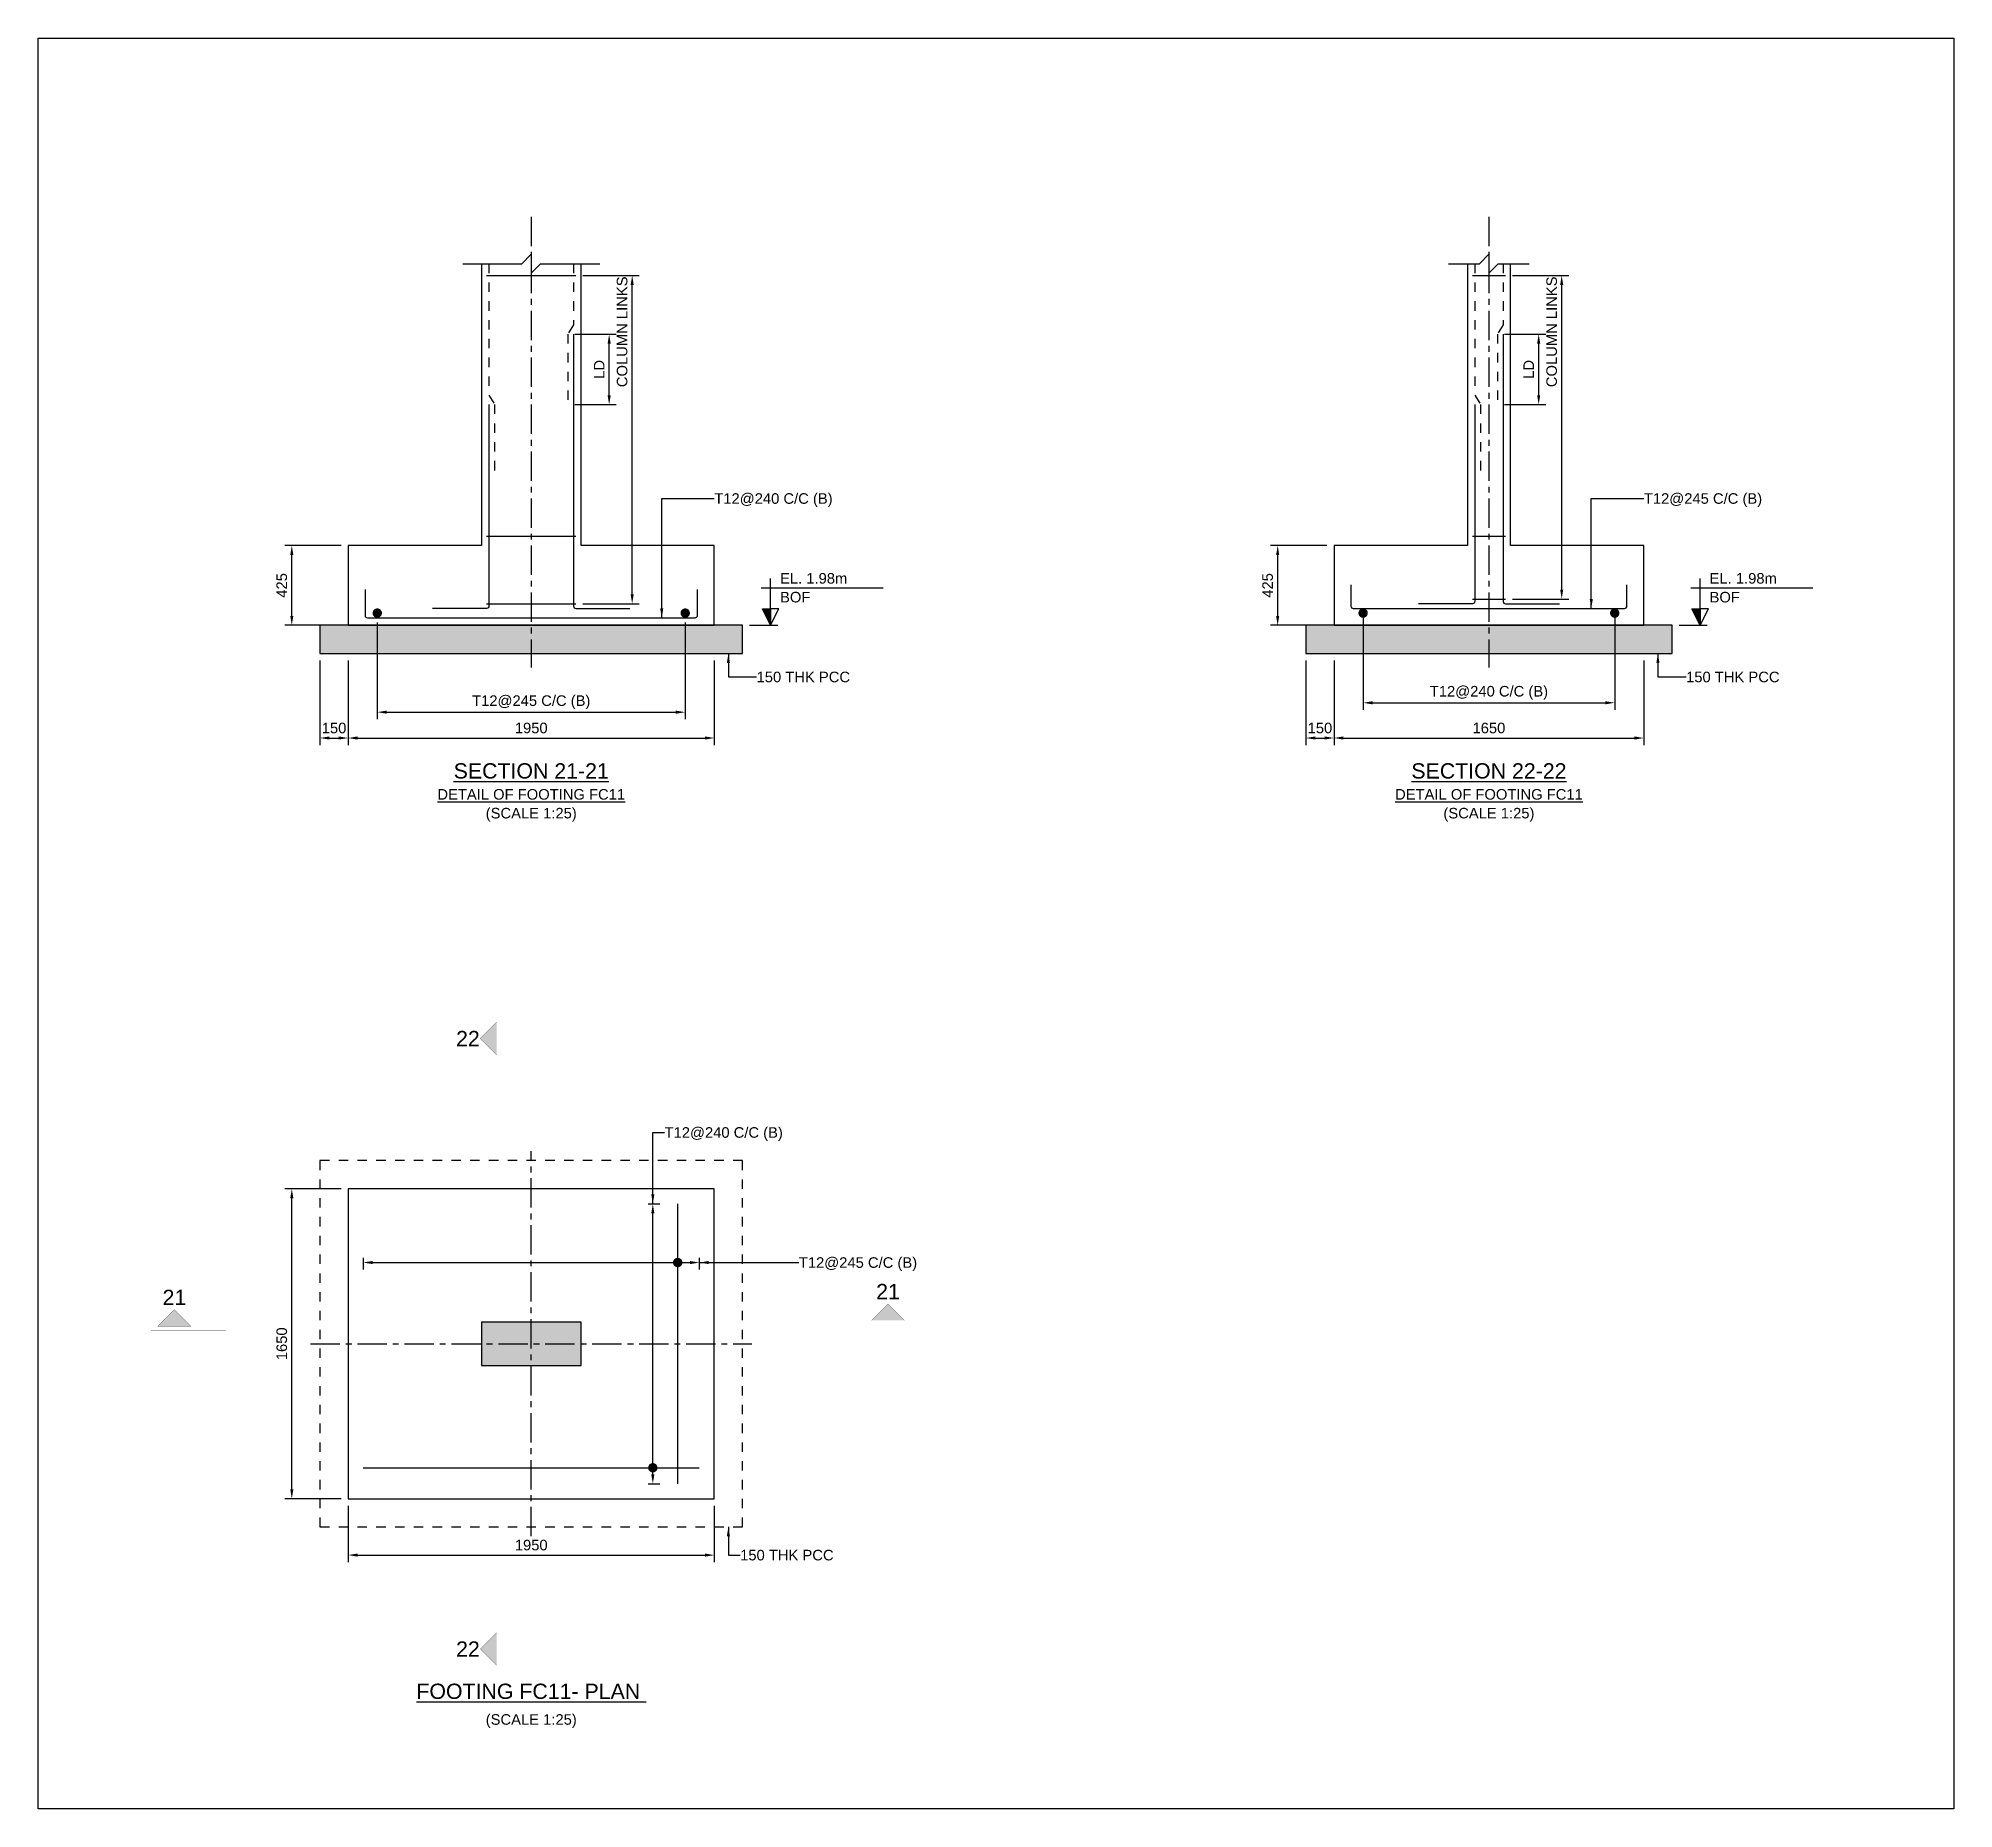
# Model space of a CAD drawing. Header units: inches. Extents: x -5500 to 172521, y -181100 to 5500.
# Drawn here: x 78921 to 119721, y -180800 to -143100 of the extents above; entities that cross this region are included whole.
import ezdxf
from ezdxf.enums import TextEntityAlignment as Align

# ---------------------------------------------------------------- set-up
doc = ezdxf.new("R2010")
doc.units = ezdxf.units.IN
doc.header["$LTSCALE"] = 1000
doc.header["$MEASUREMENT"] = 0
doc.linetypes.add('Cline', pattern=[1, 0.625, -0.125, 0.125, -0.125])
doc.linetypes.add('Dashed', pattern=[0.6, 0.2, -0.2, 0.2])
for name, color, linetype in [('Center Line', 1, 'Continuous'), ('Column', 2, 'Continuous'), ('Concrete Line', 2, 'Continuous'), ('Dim', 31, 'Continuous'), ('Footing', 4, 'Continuous'), ('Labels', 4, 'Continuous'), ('PCC', 5, 'Continuous'), ('Reinforcement', 4, 'Continuous'), ('Section Mark', 5, 'Continuous'), ('Solid', 25, 'Continuous'), ('Text', 31, 'Continuous')]:
    doc.layers.add(name, color=color, linetype=linetype)
doc.styles.add('SC-FTG1', font='SansSerif')
doc.styles.add('SC-FTG2', font='SansSerif')
doc.dimstyles.new('RccFooting', dxfattribs={"dimtxt": 225, "dimasz": 200, "dimexe": 150, "dimexo": 150, "dimgap": 100, "dimtad": 1, "dimtoh": 1, "dimdec": 4, "dimlfac": 0.25, "dimzin": 0, "dimdsep": 46, "dimtxsty": 'SC-FTG2', "dimcen": 0.09, "dimclrd": 8, "dimclre": 8, "dimclrt": 31, "dimadec": 0, "dimazin": 0, "dimtfac": 1, "dimtdec": 0, "dimtix": 1, "dimtofl": 0, "dimtmove": 0, "dimatfit": 3, "dimfxl": 1, "dimtolj": 1, "dimtzin": 0, "dimarcsym": 0})

msp = doc.modelspace()

# ---------------------------------------------------------------- texts
at = {"layer": 'Dim', "style": 'SC-FTG2'}
for s, p in [('T12@240 C/C (B)', (93321, -152900)), ('T12@245 C/C (B)', (113121, -152900)), ('150 THK PCC', (94221, -156700)), ('150 THK PCC', (114021, -156700)), ('150 THK PCC', (93871, -175400))]:
    msp.add_text(s, height=225, dxfattribs=at).set_placement(p, align=Align.MIDDLE_LEFT)
at = {"layer": 'Labels', "style": 'SC-FTG1'}
for s, p in [('%%USECTION 21-21', (89421, -158700)), ('%%USECTION 22-22', (109821, -158700)), ('%%uFOOTING FC11- PLAN ', (89421, -178300))]:
    msp.add_text(s, height=325, dxfattribs=at).set_placement(p, align=Align.MIDDLE_CENTER)
at = {"layer": 'Section Mark', "style": 'SC-FTG1'}
for s, p in [('22', (88072.5, -164400)), ('21', (97021, -169787.5)), ('21', (81821, -169911.5)), ('22', (88072.5, -177400))]:
    msp.add_text(s, height=325, dxfattribs=at).set_placement(p, align=Align.MIDDLE_CENTER)
at = {"layer": 'Text'}
for s, style, p in [('EL. 1.98m', 'SC-FTG2', (94721, -154600)), ('EL. 1.98m', 'SC-FTG2', (114521, -154600)), ('BOF', 'SC-FTG2', (94721, -155000)), ('BOF', 'SC-FTG2', (114521, -155000)), ('T12@240 C/C (B)', 'SC-FTG1', (92261, -166400)), ('T12@245 C/C (B)', 'SC-FTG1', (95121, -169170))]:
    msp.add_text(s, height=225, dxfattribs=dict(at, style=style)).set_placement(p, align=Align.MIDDLE_LEFT)
at = {"layer": 'Text', "style": 'SC-FTG1'}
for s, p in [('%%UDETAIL OF FOOTING FC11', (89421, -159200)), ('%%UDETAIL OF FOOTING FC11', (109821, -159200)), ('(SCALE 1:25)', (89421, -159600)), ('(SCALE 1:25)', (109821, -159600)), ('(SCALE 1:25)', (89421, -178900))]:
    msp.add_text(s, height=225, dxfattribs=at).set_placement(p, align=Align.MIDDLE_CENTER)

# ---------------------------------------------------------------- blocks, each defined once
blk = doc.blocks.new('*D191')
at = {"color": 8, "linetype": 'ByBlock', "lineweight": -2}
for p, q in [((85521, -174350), (85521, -175550)), ((93321, -174350), (93321, -175550)), ((85721, -175400), (93121, -175400))]:
    blk.add_line(p, q, dxfattribs=at)
at = {"color": 8}
for points in [[(85521, -175400), (85721, -175367), (85721, -175433)], [(93321, -175400), (93121, -175433), (93121, -175367)]]:
    blk.add_solid(points, dxfattribs=at)
at = {"layer": 'Defpoints', "color": 31}
for p in [(85521, -174200), (93321, -174200), (85521, -175400)]:
    blk.add_point(p, dxfattribs=at)
at = {"color": 31, "insert": (89421, -175188), "char_height": 225, "attachment_point": 5, "style": 'SC-FTG2'}
blk.add_mtext('\\A1;1950', dxfattribs=at)
blk = doc.blocks.new('*D192')
at = {"color": 8, "linetype": 'ByBlock', "lineweight": -2}
for p, q in [((85371, -167600), (84171, -167600)), ((84321, -174000), (84321, -167800)), ((85371, -174200), (84171, -174200))]:
    blk.add_line(p, q, dxfattribs=at)
at = {"color": 8}
for points in [[(84321, -167600), (84354, -167800), (84288, -167800)], [(84321, -174200), (84288, -174000), (84354, -174000)]]:
    blk.add_solid(points, dxfattribs=at)
at = {"layer": 'Defpoints', "color": 31}
for p in [(85521, -167600), (84321, -174200), (85521, -174200)]:
    blk.add_point(p, dxfattribs=at)
at = {"color": 31, "insert": (84108, -170900), "char_height": 225, "attachment_point": 5, "rotation": 90, "style": 'SC-FTG2'}
blk.add_mtext('\\A1;1650', dxfattribs=at)
blk = doc.blocks.new('*D193')
at = {"color": 8, "linetype": 'ByBlock', "lineweight": -2}
for p, q in [((91911, -167920), (92161, -167920)), ((92011, -173680), (92011, -168120)), ((91911, -173880), (92161, -173880))]:
    blk.add_line(p, q, dxfattribs=at)
at = {"color": 8}
for points in [[(92011, -167920), (92044, -168120), (91978, -168120)], [(92011, -173880), (91978, -173680), (92044, -173680)]]:
    blk.add_solid(points, dxfattribs=at)
at = {"layer": 'Defpoints', "color": 31}
for p in [(91761, -167920), (91761, -173880), (92011, -173880)]:
    blk.add_point(p, dxfattribs=at)
blk = doc.blocks.new('*D194')
at = {"color": 8, "linetype": 'ByBlock', "lineweight": -2}
for p, q in [((85841, -169070), (85841, -169320)), ((86041, -169170), (92801, -169170)), ((93001, -169070), (93001, -169320))]:
    blk.add_line(p, q, dxfattribs=at)
at = {"color": 8}
for points in [[(85841, -169170), (86041, -169137), (86041, -169203)], [(93001, -169170), (92801, -169203), (92801, -169137)]]:
    blk.add_solid(points, dxfattribs=at)
at = {"layer": 'Defpoints', "color": 31}
for p in [(85841, -168920), (85841, -169170), (93001, -168920)]:
    blk.add_point(p, dxfattribs=at)
blk = doc.blocks.new('*D195')
at = {"color": 8, "linetype": 'ByBlock', "lineweight": -2}
for p, q in [((84921, -156350), (84921, -158150)), ((85521, -156350), (85521, -158150)), ((85121, -158000), (85321, -158000))]:
    blk.add_line(p, q, dxfattribs=at)
at = {"color": 8}
for points in [[(84921, -158000), (85121, -157967), (85121, -158033)], [(85521, -158000), (85321, -158033), (85321, -157967)]]:
    blk.add_solid(points, dxfattribs=at)
at = {"layer": 'Defpoints', "color": 31}
for p in [(84921, -156200), (85521, -156200), (84921, -158000)]:
    blk.add_point(p, dxfattribs=at)
at = {"color": 31, "insert": (85221, -157788), "char_height": 225, "attachment_point": 5, "style": 'SC-FTG2'}
blk.add_mtext('\\A1;150', dxfattribs=at)
blk = doc.blocks.new('*D196')
at = {"color": 8, "linetype": 'ByBlock', "lineweight": -2}
for p, q in [((85521, -156350), (85521, -158150)), ((93321, -156350), (93321, -158150)), ((85721, -158000), (93121, -158000))]:
    blk.add_line(p, q, dxfattribs=at)
at = {"color": 8}
for points in [[(85521, -158000), (85721, -157967), (85721, -158033)], [(93321, -158000), (93121, -158033), (93121, -157967)]]:
    blk.add_solid(points, dxfattribs=at)
at = {"layer": 'Defpoints', "color": 31}
for p in [(85521, -156200), (93321, -156200), (85521, -158000)]:
    blk.add_point(p, dxfattribs=at)
at = {"color": 31, "insert": (89421, -157788), "char_height": 225, "attachment_point": 5, "style": 'SC-FTG2'}
blk.add_mtext('\\A1;1950', dxfattribs=at)
blk = doc.blocks.new('*D197')
at = {"color": 8, "linetype": 'ByBlock', "lineweight": -2}
for p, q in [((85371, -153900), (84171, -153900)), ((84321, -155400), (84321, -154100)), ((85371, -155600), (84171, -155600))]:
    blk.add_line(p, q, dxfattribs=at)
at = {"color": 8}
for points in [[(84321, -153900), (84354, -154100), (84288, -154100)], [(84321, -155600), (84288, -155400), (84354, -155400)]]:
    blk.add_solid(points, dxfattribs=at)
at = {"layer": 'Defpoints', "color": 31}
for p in [(85521, -153900), (84321, -155600), (85521, -155600)]:
    blk.add_point(p, dxfattribs=at)
at = {"color": 31, "insert": (84108, -154750), "char_height": 225, "attachment_point": 5, "rotation": 90, "style": 'SC-FTG2'}
blk.add_mtext('\\A1;425', dxfattribs=at)
blk = doc.blocks.new('*D198')
at = {"color": 8, "linetype": 'ByBlock', "lineweight": -2}
for p, q in [((86141, -155540), (86141, -157600)), ((92701, -155540), (92701, -157600)), ((86341, -157450), (92501, -157450))]:
    blk.add_line(p, q, dxfattribs=at)
at = {"color": 8}
for points in [[(86141, -157450), (86341, -157417), (86341, -157483)], [(92701, -157450), (92501, -157483), (92501, -157417)]]:
    blk.add_solid(points, dxfattribs=at)
at = {"layer": 'Defpoints', "color": 31}
for p in [(86141, -155390), (92701, -155390), (86141, -157450)]:
    blk.add_point(p, dxfattribs=at)
at = {"color": 31, "insert": (89421, -157238), "char_height": 225, "attachment_point": 5, "style": 'SC-FTG2'}
blk.add_mtext('\\A1;T12@245 C/C (B)', dxfattribs=at)
blk = doc.blocks.new('*D199')
at = {"color": 8, "linetype": 'ByBlock', "lineweight": -2}
for p, q in [((90351, -149400), (91231, -149400)), ((91081, -150700), (91081, -149600)), ((90351, -150900), (91231, -150900))]:
    blk.add_line(p, q, dxfattribs=at)
at = {"color": 8}
for points in [[(91081, -149400), (91114, -149600), (91048, -149600)], [(91081, -150900), (91048, -150700), (91114, -150700)]]:
    blk.add_solid(points, dxfattribs=at)
at = {"layer": 'Defpoints', "color": 31}
for p in [(90201, -149400), (90201, -150900), (91081, -150900)]:
    blk.add_point(p, dxfattribs=at)
at = {"color": 31, "insert": (90868, -150150), "char_height": 225, "attachment_point": 5, "rotation": 90, "style": 'SC-FTG2'}
blk.add_mtext('\\A1;LD', dxfattribs=at)
blk = doc.blocks.new('*D200')
at = {"color": 8, "linetype": 'ByBlock', "lineweight": -2}
for p, q in [((90521, -148150), (91721, -148150)), ((91571, -154940), (91571, -148350)), ((90521, -155140), (91721, -155140))]:
    blk.add_line(p, q, dxfattribs=at)
at = {"color": 8}
for points in [[(91571, -148150), (91604, -148350), (91538, -148350)], [(91571, -155140), (91538, -154940), (91604, -154940)]]:
    blk.add_solid(points, dxfattribs=at)
at = {"layer": 'Defpoints', "color": 31}
for p in [(90371, -148150), (90371, -155140), (91571, -155140)]:
    blk.add_point(p, dxfattribs=at)
at = {"color": 31, "insert": (91358, -149350), "char_height": 225, "attachment_point": 5, "rotation": 90, "style": 'SC-FTG2'}
blk.add_mtext('\\A1;COLUMN LINKS', dxfattribs=at)
blk = doc.blocks.new('*D201')
at = {"color": 8, "linetype": 'ByBlock', "lineweight": -2}
for p, q in [((105921, -156350), (105921, -158150)), ((106521, -156350), (106521, -158150)), ((106121, -158000), (106321, -158000))]:
    blk.add_line(p, q, dxfattribs=at)
at = {"color": 8}
for points in [[(105921, -158000), (106121, -157967), (106121, -158033)], [(106521, -158000), (106321, -158033), (106321, -157967)]]:
    blk.add_solid(points, dxfattribs=at)
at = {"layer": 'Defpoints', "color": 31}
for p in [(105921, -156200), (106521, -156200), (105921, -158000)]:
    blk.add_point(p, dxfattribs=at)
at = {"color": 31, "insert": (106221, -157788), "char_height": 225, "attachment_point": 5, "style": 'SC-FTG2'}
blk.add_mtext('\\A1;150', dxfattribs=at)
blk = doc.blocks.new('*D202')
at = {"color": 8, "linetype": 'ByBlock', "lineweight": -2}
for p, q in [((106521, -156350), (106521, -158150)), ((113121, -156350), (113121, -158150)), ((106721, -158000), (112921, -158000))]:
    blk.add_line(p, q, dxfattribs=at)
at = {"color": 8}
for points in [[(106521, -158000), (106721, -157967), (106721, -158033)], [(113121, -158000), (112921, -158033), (112921, -157967)]]:
    blk.add_solid(points, dxfattribs=at)
at = {"layer": 'Defpoints', "color": 31}
for p in [(106521, -156200), (113121, -156200), (106521, -158000)]:
    blk.add_point(p, dxfattribs=at)
at = {"color": 31, "insert": (109821, -157788), "char_height": 225, "attachment_point": 5, "style": 'SC-FTG2'}
blk.add_mtext('\\A1;1650', dxfattribs=at)
blk = doc.blocks.new('*D203')
at = {"color": 8, "linetype": 'ByBlock', "lineweight": -2}
for p, q in [((106371, -153900), (105171, -153900)), ((105321, -155400), (105321, -154100)), ((106371, -155600), (105171, -155600))]:
    blk.add_line(p, q, dxfattribs=at)
at = {"color": 8}
for points in [[(105321, -153900), (105354, -154100), (105288, -154100)], [(105321, -155600), (105288, -155400), (105354, -155400)]]:
    blk.add_solid(points, dxfattribs=at)
at = {"layer": 'Defpoints', "color": 31}
for p in [(106521, -153900), (105321, -155600), (106521, -155600)]:
    blk.add_point(p, dxfattribs=at)
at = {"color": 31, "insert": (105108, -154750), "char_height": 225, "attachment_point": 5, "rotation": 90, "style": 'SC-FTG2'}
blk.add_mtext('\\A1;425', dxfattribs=at)
blk = doc.blocks.new('*D204')
at = {"color": 8, "linetype": 'ByBlock', "lineweight": -2}
for p, q in [((107141, -155340), (107141, -157400)), ((112501, -155340), (112501, -157400)), ((107341, -157250), (112301, -157250))]:
    blk.add_line(p, q, dxfattribs=at)
at = {"color": 8}
for points in [[(107141, -157250), (107341, -157217), (107341, -157283)], [(112501, -157250), (112301, -157283), (112301, -157217)]]:
    blk.add_solid(points, dxfattribs=at)
at = {"layer": 'Defpoints', "color": 31}
for p in [(107141, -155190), (112501, -155190), (107141, -157250)]:
    blk.add_point(p, dxfattribs=at)
at = {"color": 31, "insert": (109821, -157038), "char_height": 225, "attachment_point": 5, "style": 'SC-FTG2'}
blk.add_mtext('\\A1;T12@240 C/C (B)', dxfattribs=at)
blk = doc.blocks.new('*D205')
at = {"color": 8, "linetype": 'ByBlock', "lineweight": -2}
for p, q in [((110151, -149400), (111031, -149400)), ((110881, -150700), (110881, -149600)), ((110151, -150900), (111031, -150900))]:
    blk.add_line(p, q, dxfattribs=at)
at = {"color": 8}
for points in [[(110881, -149400), (110914, -149600), (110848, -149600)], [(110881, -150900), (110848, -150700), (110914, -150700)]]:
    blk.add_solid(points, dxfattribs=at)
at = {"layer": 'Defpoints', "color": 31}
for p in [(110001, -149400), (110001, -150900), (110881, -150900)]:
    blk.add_point(p, dxfattribs=at)
at = {"color": 31, "insert": (110668, -150150), "char_height": 225, "attachment_point": 5, "rotation": 90, "style": 'SC-FTG2'}
blk.add_mtext('\\A1;LD', dxfattribs=at)
blk = doc.blocks.new('*D206')
at = {"color": 8, "linetype": 'ByBlock', "lineweight": -2}
for p, q in [((110321, -148150), (111521, -148150)), ((111371, -154840), (111371, -148350)), ((110321, -155040), (111521, -155040))]:
    blk.add_line(p, q, dxfattribs=at)
at = {"color": 8}
for points in [[(111371, -148150), (111404, -148350), (111338, -148350)], [(111371, -155040), (111338, -154840), (111404, -154840)]]:
    blk.add_solid(points, dxfattribs=at)
at = {"layer": 'Defpoints', "color": 31}
for p in [(110171, -148150), (110171, -155040), (111371, -155040)]:
    blk.add_point(p, dxfattribs=at)
at = {"color": 31, "insert": (111158, -149350), "char_height": 225, "attachment_point": 5, "rotation": 90, "style": 'SC-FTG2'}
blk.add_mtext('\\A1;COLUMN LINKS', dxfattribs=at)

# ---------------------------------------------------------------- dimensions: what is measured, and where the dimension line sits
at = {"layer": 'Dim'}
for base, p1, p2, angle, text, picture, middle in [((91571, -148150), (90371, -155140), (90371, -148150), 90, 'COLUMN LINKS', '*D200', (91571, -149350)), ((111371, -148150), (110171, -155040), (110171, -148150), 90, 'COLUMN LINKS', '*D206', (111371, -149350)), ((91081, -149400), (90201, -150900), (90201, -149400), 90, 'LD', '*D199', (91081, -150150)), ((110881, -149400), (110001, -150900), (110001, -149400), 90, 'LD', '*D205', (110881, -150150)), ((92011, -167920), (91761, -173880), (91761, -167920), 90, ' ', '*D193', (92011, -172240)), ((93001, -169170), (85841, -168920), (93001, -168920), 0, ' ', '*D194', (91241, -169170))]:
    dim = msp.add_linear_dim(base=base, p1=p1, p2=p2, angle=angle, text=text, dimstyle='RccFooting', override={"dimjust": 0}, dxfattribs=at)
    dim.commit()
    dim.dimension.update_dxf_attribs({"geometry": picture, "text_midpoint": middle, "dimtype": 129})
for p1, p2, distance, text, picture, middle in [((85521, -155600), (85521, -153900), 1200, '425', '*D197', (84321, -154750)), ((106521, -155600), (106521, -153900), 1200, '425', '*D203', (105321, -154750)), ((86141, -155390), (92701, -155390), -2060, 'T12@245 C/C (B)', '*D198', (89421, -157450)), ((107141, -155190), (112501, -155190), -2060, 'T12@240 C/C (B)', '*D204', (109821, -157250)), ((84921, -156200), (85521, -156200), -1800, '150', '*D195', (85221, -158000)), ((85521, -156200), (93321, -156200), -1800, '1950', '*D196', (89421, -158000)), ((105921, -156200), (106521, -156200), -1800, '150', '*D201', (106221, -158000)), ((106521, -156200), (113121, -156200), -1800, '1650', '*D202', (109821, -158000)), ((85521, -174200), (85521, -167600), 1200, '1650', '*D192', (84321, -170900)), ((85521, -174200), (93321, -174200), -1200, '1950', '*D191', (89421, -175400))]:
    dim = msp.add_aligned_dim(p1=p1, p2=p2, distance=distance, text=text, dimstyle='RccFooting', dxfattribs=at)
    dim.commit()
    dim.dimension.update_dxf_attribs({"geometry": picture, "text_midpoint": middle})

# ---------------------------------------------------------------- hatches: boundary and pattern name
at = {"layer": 'Solid'}
for points in [[(94521, -155600), (94346, -155250), (94521, -155250)], [(114321, -155600), (114146, -155250), (114321, -155250)], [(84921, -156200), (93921, -156200), (93921, -155600), (84921, -155600)], [(105921, -156200), (113721, -156200), (113721, -155600), (105921, -155600)], [(88685, -164050), (88335, -164400), (88685, -164750), (88685, -164050)], [(97371, -170400), (97021, -170050), (96671, -170400), (97371, -170400)], [(81471, -170524), (81821, -170174), (82171, -170524), (81471, -170524)], [(88361, -171360), (90481, -171360), (90481, -170440), (88361, -170440)], [(88685, -177750), (88335, -177400), (88685, -177050), (88685, -177750)]]:
    msp.add_hatch(color=256, dxfattribs=at).paths.add_polyline_path(points, flags=0)

# ---------------------------------------------------------------- linework, layer by layer
msp.add_lwpolyline([(78921, -180800), (78921, -143100), (119721, -143100), (119721, -180800), (78921, -180800)])
at = {"layer": 'Center Line', "linetype": 'Cline'}
for points in [[(89421, -146900), (89421, -156500)], [(109821, -146900), (109821, -156500)], [(89421, -175000), (89421, -166800)], [(84721, -170900), (94121, -170900)]]:
    msp.add_lwpolyline(points, dxfattribs=at)
at = {"layer": 'Column'}
msp.add_lwpolyline([(88361, -171360), (90481, -171360), (90481, -170440), (88361, -170440), (88361, -171360)], dxfattribs=at)
at = {"layer": 'Concrete Line'}
for points in [[(88361, -147900), (88361, -153900), (85521, -153900), (85521, -155600), (93321, -155600), (93321, -153900), (90481, -153900), (90481, -147900)], [(87961, -147900), (89221, -147900), (89421, -147700), (89421, -148100), (89621, -147900), (90881, -147900)], [(109361, -147900), (109361, -153900), (106521, -153900), (106521, -155600), (113121, -155600), (113121, -153900), (110281, -153900), (110281, -147900)], [(108961, -147900), (109621, -147900), (109821, -147700), (109821, -148100), (110021, -147900), (110681, -147900)]]:
    msp.add_lwpolyline(points, dxfattribs=at)
at = {"layer": 'Dim', "color": 8, "const_width": 100}
for points in [[(92491, -169170, 1), (92591, -169170, 1)], [(91961, -173540, 1), (92061, -173540, 1)]]:
    msp.add_lwpolyline(points, format="xyb", close=True, dxfattribs=at)
at = {"layer": 'Footing'}
msp.add_lwpolyline([(85521, -174200), (93321, -174200), (93321, -167600), (85521, -167600), (85521, -174200)], dxfattribs=at)
at = {"layer": 'PCC'}
for points in [[(84921, -156200), (93921, -156200), (93921, -155600), (84921, -155600), (84921, -156200)], [(105921, -156200), (113721, -156200), (113721, -155600), (105921, -155600), (105921, -156200)]]:
    msp.add_lwpolyline(points, dxfattribs=at)
at = {"layer": 'PCC', "linetype": 'Dashed'}
msp.add_lwpolyline([(84921, -174800), (93921, -174800), (93921, -167000), (84921, -167000), (84921, -174800)], dxfattribs=at)
at = {"layer": 'Reinforcement', "linetype": 'Dashed'}
for points in [[(88521, -147900), (88521, -150700), (88641, -150900), (88641, -152400)], [(90321, -147900), (90321, -149200), (90201, -149400), (90201, -150900)], [(109521, -147900), (109521, -150700), (109641, -150900), (109641, -152400)], [(110121, -147900), (110121, -149200), (110001, -149400), (110001, -150900)]]:
    msp.add_lwpolyline(points, dxfattribs=at)
at = {"layer": 'Reinforcement'}
for points in [[(88471, -148150), (90371, -148150)], [(109471, -148150), (110171, -148150)], [(88471, -153700), (90371, -153700)], [(109471, -153700), (110171, -153700)], [(109471, -155040), (110171, -155040)], [(88471, -155140), (90371, -155140)], [(92541, -173880), (92541, -167920)], [(85841, -173540), (93001, -173540)]]:
    msp.add_lwpolyline(points, dxfattribs=at)
for points in [[(90321, -149400), (90321, -155190, 0.4), (90371, -155240), (91521, -155240, 0.4), (91521, -155240), (91521, -155240)], [(110121, -149400), (110121, -155090, 0.4), (110171, -155140), (111321, -155140, 0.4), (111321, -155140), (111321, -155140)], [(88521, -150900), (88521, -155190, -0.4), (88471, -155240), (87321, -155240, 0.4), (87321, -155240), (87321, -155240)], [(109521, -150900), (109521, -155090, -0.4), (109471, -155140), (108321, -155140, 0.4), (108321, -155140), (108321, -155140)], [(85881, -154840), (85881, -155390, 0.4), (85931, -155440), (92911, -155440, 0.4), (92961, -155390), (92961, -154840)], [(106881, -154740), (106881, -155190, 0.4), (106931, -155240), (112711, -155240, 0.4), (112761, -155190), (112761, -154740)]]:
    msp.add_lwpolyline(points, format="xyb", dxfattribs=at)
at = {"layer": 'Reinforcement', "const_width": 100}
for points in [[(86091, -155340, 1), (86191, -155340, 1)], [(92651, -155340, 1), (92751, -155340, 1)], [(107091, -155340, 1), (107191, -155340, 1)], [(112451, -155340, 1), (112551, -155340, 1)]]:
    msp.add_lwpolyline(points, format="xyb", close=True, dxfattribs=at)
at = {"layer": 'Section Mark'}
for p, q in [((94071, -155600), (94671, -155600)), ((113871, -155600), (114471, -155600))]:
    msp.add_line(p, q, dxfattribs=at)
for points in [[(94521, -155600), (94521, -154600)], [(114321, -155600), (114321, -154600)], [(94321, -154800), (96921, -154800)], [(114121, -154800), (116721, -154800)], [(94521, -155600), (94346, -155250), (94521, -155250), (94521, -155600)], [(94521, -155600), (94696, -155250), (94521, -155250), (94521, -155600)], [(114321, -155600), (114146, -155250), (114321, -155250), (114321, -155600)], [(114321, -155600), (114496, -155250), (114321, -155250), (114321, -155600)]]:
    msp.add_lwpolyline(points, dxfattribs=at)
at = {"layer": 'Section Mark', "const_width": 5}
for points in [[(88785, -165500), (88785, -163900)], [(88685, -164050), (88335, -164400), (88685, -164750), (88685, -164050)], [(97371, -170400), (97021, -170050), (96671, -170400), (97371, -170400)], [(81471, -170524), (81821, -170174), (82171, -170524), (81471, -170524)], [(95921, -170500), (97521, -170500)], [(82921, -170624), (81321, -170624)], [(88785, -176300), (88785, -177900)], [(88685, -177750), (88335, -177400), (88685, -177050), (88685, -177750)]]:
    msp.add_lwpolyline(points, dxfattribs=at)

msp.set_redraw_order([(e.dxf.handle, doc.entitydb.next_handle()) for e in msp.query("TEXT MTEXT ATTDEF DIMENSION ARC_DIMENSION")])  # texts and dimensions are drawn at this point

# ---------------------------------------------------------------- leaders
at = {"layer": 'Dim', "color": 8}
for points in [[(92201, -155440), (92201, -152900), (93321, -152900)], [(112001, -155240), (112001, -152900), (113121, -152900)], [(93621, -156200), (93621, -156700), (94221, -156700)], [(113421, -156200), (113421, -156700), (114021, -156700)], [(92011, -167920), (92011, -166400), (92261, -166400)], [(93001, -169170), (95121, -169170), (95121, -169170)], [(93621, -174800), (93621, -175400), (93871, -175400)]]:
    msp.add_leader(points, dimstyle='RccFooting', dxfattribs=at)

doc.saveas('drawing.dxf')
